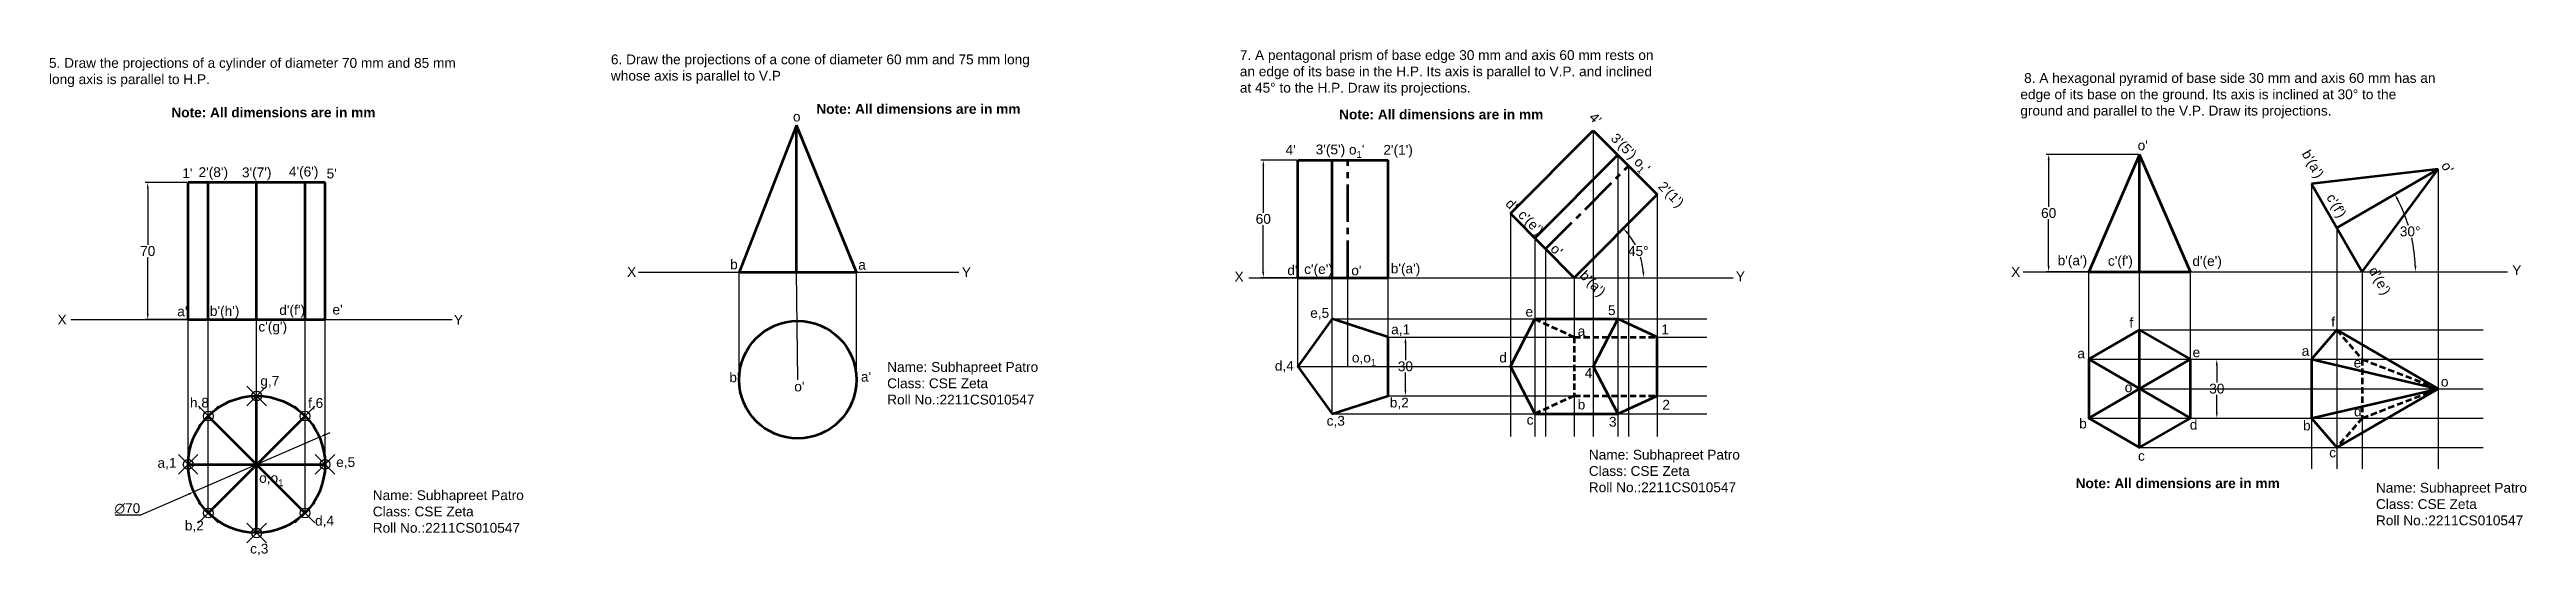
# Model space of a CAD drawing. Header units: millimetres. Extents: x 44 to 5246, y -101 to 201.
# Drawn here: x 1733 to 2999, y -58 to 201 of the extents above; entities that cross this region are included whole.
import ezdxf

# ---------------------------------------------------------------- set-up
doc = ezdxf.new("R2010")
doc.units = ezdxf.units.MM
doc.header["$PDMODE"] = 35
doc.header["$PDSIZE"] = 5
doc.linetypes.add('CENTER2', pattern=[28.575, 19.05, -3.175, 3.175, -3.175])
doc.linetypes.add('HIDDEN2', pattern=[4.7625, 3.175, -1.5875])
doc.styles.get("Standard").update_dxf_attribs({"font": 'arial.ttf'})
doc.dimstyles.new('ISO-25', dxfattribs={"dimtxt": 5, "dimasz": 3, "dimexe": 1.25, "dimexo": 0.625, "dimtad": 1, "dimtih": 1, "dimtoh": 1, "dimdec": 0, "dimtxsty": 'Standard', "dimcen": 2.5, "dimadec": 0, "dimazin": 0, "dimtfac": 1, "dimtdec": 0, "dimtmove": 0, "dimatfit": 3, "dimfxl": 1, "dimarcsym": 0})

msp = doc.modelspace()

# ---------------------------------------------------------------- texts
at = {"linetype": 'HIDDEN2', "char_height": 5, "attachment_point": 1}
for s, width, insert in [('5. Draw the projections of a cylinder of diameter 70 mm and 85 mm \\Plong axis is parallel to H.P.', 336.981, (1732.3, 196.5)), ('o', 5.067, (2112.8, 169.1)), ('b', 16.973, (2080.7, 93.6)), ('   a', 9.827, (2140.4, 93.4)), ("a'", 4.005, (1797.9, 69.6)), ("e'", 4.463, (1877.3, 70.5)), ('e', 2.181, (2487.5, 69.4)), ('5', 6.696, (2529.7, 70.2)), ('f', 2.181, (2796.4, 63.8)), ('f', 2.181, (2899.6, 64.2)), ('a', 5.24, (2514.2, 59.5)), ('1', 7.137, (2557, 60.4)), ('d', 2.315, (2474.1, 46)), ('4', 3.275, (2517.8, 38.1)), ('a', 5.24, (2769.8, 48.1)), ('e', 2.181, (2828.7, 48.7)), ('a', 5.24, (2884.5, 49.4)), ('e', 2.181, (2911.1, 43.4)), ("b'", 5.903, (2080.3, 35.9)), ("o'", 8.132, (2113.5, 31.2)), ("a'", 4.005, (2147.6, 36.2)), ('c', 4.694, (2488.1, 14.2)), ('b', 4.764, (2514.2, 22)), ('3', 5.605, (2530.2, 13.2)), ('2', 4.525, (2557.5, 21.9)), ('d', 2.315, (2911.3, 18.5)), ('b', 4.764, (2770.7, 12.3)), ('d', 2.315, (2827.3, 11.7)), ('b', 4.764, (2885.2, 11.3)), ('c', 4.694, (2800.8, -4.2)), ('c', 4.694, (2898.6, -2.5))]:
    msp.add_mtext_dynamic_manual_height_columns(s, width=width, gutter_width=25, heights=[0], dxfattribs=dict(at, insert=insert))
at = {"char_height": 5, "attachment_point": 1}
for s, width, insert in [('6. Draw the projections of a cone of diameter 60 mm and 75 mm long \\Pwhose axis is parallel to V.P', 256.897, (2019.7, 198.3)), ('7. A pentagonal prism of base edge 30 mm and axis 60 mm rests on \\Pan edge of its base in the H.P. Its axis is parallel to V.P. and inclined \\Pat 45° to the H.P. Draw its projections.', 280.698, (2341.4, 200.5)), (' 8. A hexagonal pyramid of base side 30 mm and axis 60 mm has an \\Pedge of its base on the ground. Its axis is inclined at 30° to the \\Pground and parallel to the V.P. Draw its projections.', 229.178, (2740.6, 188.8)), ('{\\fArial|b1|i0|c0|p34;Note: All dimensions are in mm}', 111.63, (1794.9, 171.2)), ('{\\fArial|b1|i0|c0|p34;Note: All dimensions are in mm}', 120.07, (2124.8, 173)), ('{\\fArial|b1|i0|c0|p34;Note: All dimensions are in mm}', 115.406, (2392.2, 170.2)), ("o'", 7.896, (2800.6, 154.4)), ("1'", 4.775, (1800.5, 140.2)), ("2'(8')", 5.071, (1808.8, 140.7)), ("3'(7') ", 14.94, (1831, 140.6)), ("4'(6')", 8.929, (1855, 141)), ("5'", 3.963, (1874.3, 140)), ('X', 4.744, (2028, 89.7)), ('Y', 11.003, (2199.2, 89.6)), ('X', 4.744, (2735.9, 89.7)), ("c'(f')", 12.687, (2785.4, 95.4)), ("d'(e')", 1.486, (2828.6, 95.3)), ('Y', 11.003, (2992.2, 90.6)), ('X', 4.744, (2338.7, 87.3)), ('Y', 11.003, (2595.1, 87.5)), ('X', 4.744, (1736.7, 65.4)), ("b'(h')", 15.506, (1814.6, 69.8)), ("d'(f')", 11.108, (1850.1, 70.3)), ('Y', 11.003, (1939.4, 65.3)), ('e,5', 9.394, (2377.4, 68.8)), ("c'(g')", 10.377, (1839.4, 61.8)), ('a,1', 10.59, (2418.8, 60.4)), ('Name: Subhapreet Patro\\PClass: CSE Zeta\\PRoll No.:2211CS010547', 77.414, (2161, 41.2)), ('d,4', 15.161, (2359.3, 41.8)), ('\\A1;o,o{\\H0.7x;\\S^ 1;}', 15.72, (2398.7, 46)), ('g,7', 11.764, (1840.4, 34.1)), ('o', 8.043, (2794, 30.8)), ('o', 8.043, (2955.7, 33.7)), ('h,8', 8.742, (1804.4, 23)), ('f,6', 13.095, (1864.8, 22.8)), ('c,3', 17.08, (2385.8, 13.7)), ('b,2', 11.515, (2418.1, 23)), ('a,1', 10.59, (1787.8, -7.8)), ('e,5', 9.394, (1879.2, -7.4)), ('Name: Subhapreet Patro\\PClass: CSE Zeta\\PRoll No.:2211CS010547', 78.107, (2519.9, -3.6)), ('\\A1;o,o{\\H0.7x;\\S^ 1;}', 15.72, (1839.8, -15.5)), ('Name: Subhapreet Patro\\PClass: CSE Zeta\\PRoll No.:2211CS010547', 78.351, (1897.9, -24.3)), ('{\\fArial|b1|i0|c0|p34;Note: All dimensions are in mm}', 119.754, (2768.9, -18.2)), ('Name: Subhapreet Patro\\PClass: CSE Zeta\\PRoll No.:2211CS010547', 77.979, (2922.5, -20.5)), ('d,4', 15.161, (1868.4, -37.3)), ('b,2', 11.515, (1801.8, -39.8)), ('c,3', 17.08, (1835.2, -51.6))]:
    msp.add_mtext_dynamic_manual_height_columns(s, width=width, gutter_width=25, heights=[0], dxfattribs=dict(at, insert=insert))
at = {"linetype": 'CENTER2', "char_height": 5, "attachment_point": 1}
for s, width, insert, rotation in [("4'", 6.291, (2523.2, 169.3), 315), ("3'(5')", 9.354, (2534.3, 158.6), 315), ("\\A1;o{\\H0.7x;\\S^ 1;}'", 9.459, (2546.2, 146.5), 315), ("b'(a')", 14.122, (2888.7, 150.2), 300), ("2'(1')", 10.033, (2558.5, 134), 315), ("d'", 2.929, (2480.4, 125.2), 315), ("c'(e')", 7.393, (2486.9, 119.5), 315), ("o'", 9.885, (2503.4, 102.1), 315), ("b'(a')", 14.122, (2518.4, 88.5), 315)]:
    msp.add_mtext_dynamic_manual_height_columns(s, width=width, gutter_width=25, heights=[0], dxfattribs=dict(at, insert=insert, rotation=rotation))
for s, width, insert in [("4'", 6.291, (2364.8, 152.1)), ("3'(5')", 9.354, (2380.2, 152.3)), ("\\A1;o{\\H0.7x;\\S^ 1;}'", 9.459, (2397.2, 152.2)), ("2'(1')", 10.033, (2414.8, 152.1)), ("d'", 2.929, (2365.7, 90.6)), ("c'(e')", 7.393, (2374.3, 91.2)), ("o'", 9.885, (2398.4, 90.5)), ("b'(a')", 14.122, (2418.6, 91.5)), ("b'(a')", 14.122, (2759.7, 95.6))]:
    msp.add_mtext_dynamic_manual_height_columns(s, width=width, gutter_width=25, heights=[0], dxfattribs=dict(at, insert=insert))
at = {"char_height": 5, "attachment_point": 1, "rotation": 300}
for s, width, insert in [("o'", 7.896, (2960, 144.2)), ("c'(f')", 12.687, (2901.3, 127.9)), ("d'(e')", 1.486, (2922.9, 90.5))]:
    msp.add_mtext_dynamic_manual_height_columns(s, width=width, gutter_width=25, heights=[0], dxfattribs=dict(at, insert=insert))

# ---------------------------------------------------------------- blocks, each defined once
blk = doc.blocks.new('*D14')
at = {"color": 0, "lineweight": -2, "transparency": 16777216}
for p, q in [((1870.6, 2.8), (1806.4, -25.1)), ((1873.4, 4), (1876.1, 5.2)), ((1766.1, -36.9), (1779.3, -36.9)), ((1779.3, -36.9), (1803.7, -26.3))]:
    blk.add_line(p, q, dxfattribs=at)
at = {"color": 0, "transparency": 16777216}
for points in [[(1873.2, 4.5), (1873.5, 3.6), (1870.6, 2.8)], [(1803.5, -25.8), (1803.9, -26.8), (1806.4, -25.1)]]:
    blk.add_solid(points, dxfattribs=at)
at = {"layer": 'Defpoints', "color": 0, "transparency": 16777216}
for p in [(1870.6, 2.8), (1806.4, -25.1)]:
    blk.add_point(p, dxfattribs=at)
at = {"color": 0, "transparency": 16777216, "insert": (1772.4, -33.6), "char_height": 5, "attachment_point": 5}
blk.add_mtext('∅70', dxfattribs=at)
blk = doc.blocks.new('*D15')
at = {"color": 0, "lineweight": -2, "transparency": 16777216}
for p, q in [((1802.9, 132.9), (1781.5, 132.9)), ((1782.8, 129.9), (1782.8, 101.1)), ((1782.8, 65.9), (1782.8, 94.7)), ((1802.9, 62.9), (1781.5, 62.9))]:
    blk.add_line(p, q, dxfattribs=at)
at = {"color": 0, "transparency": 16777216}
for points in [[(1782.3, 129.9), (1783.3, 129.9), (1782.8, 132.9)], [(1782.3, 65.9), (1783.3, 65.9), (1782.8, 62.9)]]:
    blk.add_solid(points, dxfattribs=at)
at = {"layer": 'Defpoints', "color": 0, "transparency": 16777216}
for p in [(1782.8, 132.9), (1803.5, 132.9), (1803.5, 62.9)]:
    blk.add_point(p, dxfattribs=at)
at = {"color": 0, "transparency": 16777216, "insert": (1782.8, 97.9), "char_height": 5, "attachment_point": 5}
blk.add_mtext('70', dxfattribs=at)
blk = doc.blocks.new('*D16')
at = {"color": 0, "lineweight": -2, "transparency": 16777216}
for p, q in [((2370.5, 144.3), (2352.2, 144.3)), ((2353.4, 141.3), (2353.4, 117.5)), ((2353.4, 87.3), (2353.4, 111.2)), ((2370.5, 84.3), (2352.2, 84.3))]:
    blk.add_line(p, q, dxfattribs=at)
at = {"color": 0, "transparency": 16777216}
for points in [[(2352.9, 141.3), (2353.9, 141.3), (2353.4, 144.3)], [(2352.9, 87.3), (2353.9, 87.3), (2353.4, 84.3)]]:
    blk.add_solid(points, dxfattribs=at)
at = {"layer": 'Defpoints', "color": 0, "transparency": 16777216}
for p in [(2371.1, 144.3), (2353.4, 84.3), (2371.1, 84.3)]:
    blk.add_point(p, dxfattribs=at)
at = {"color": 0, "transparency": 16777216, "insert": (2353.4, 114.3), "char_height": 5, "attachment_point": 5}
blk.add_mtext('60', dxfattribs=at)
blk = doc.blocks.new('*D17')
at = {"color": 0, "lineweight": -2, "transparency": 16777216}
for p, q in [((2417.9, 54), (2427.3, 54)), ((2426.1, 51), (2426.1, 42.2)), ((2426.1, 27), (2426.1, 35.8)), ((2417.9, 24), (2427.3, 24))]:
    blk.add_line(p, q, dxfattribs=at)
at = {"color": 0, "transparency": 16777216}
for points in [[(2425.6, 51), (2426.6, 51), (2426.1, 54)], [(2425.6, 27), (2426.6, 27), (2426.1, 24)]]:
    blk.add_solid(points, dxfattribs=at)
at = {"layer": 'Defpoints', "color": 0, "transparency": 16777216}
for p in [(2417.3, 54), (2417.2, 24), (2426.1, 24)]:
    blk.add_point(p, dxfattribs=at)
at = {"color": 0, "transparency": 16777216, "insert": (2426.1, 39), "char_height": 5, "attachment_point": 5}
blk.add_mtext('30', dxfattribs=at)
blk = doc.blocks.new('*D18')
at = {"color": 0, "lineweight": -2, "transparency": 16777216}
for start, end in [(28.1628, 40.1531), (4.8469, 17.0609)]:
    blk.add_arc((2512.4, 84.3), 35.5, start, end, dxfattribs=at)
at = {"color": 0, "transparency": 16777216}
for points in [[(2539.2, 106.9), (2539.9, 107.6), (2537.5, 109.4)], [(2548.3, 87.4), (2547.3, 87.3), (2547.9, 84.3)]]:
    blk.add_solid(points, dxfattribs=at)
at = {"layer": 'Defpoints', "color": 0, "transparency": 16777216}
for p in [(2554.8, 126.8), (2546.7, 93.5), (2346, 84.3), (2512.4, 84.3), (2593.8, 84.3)]:
    blk.add_point(p, dxfattribs=at)
at = {"color": 0, "transparency": 16777216, "insert": (2545.2, 97.9), "char_height": 5, "attachment_point": 5}
blk.add_mtext('45°', dxfattribs=at)
blk = doc.blocks.new('*D19')
at = {"color": 0, "lineweight": -2, "transparency": 16777216}
for start, end in [(17.3944, 27.8305), (2.1695, 12.6322)]:
    blk.add_arc((2863.5, 87.3), 79.2, start, end, dxfattribs=at)
at = {"color": 0, "transparency": 16777216}
for points in [[(2933.1, 124.1), (2934, 124.6), (2932.1, 127)], [(2943.2, 90.4), (2942.2, 90.3), (2942.7, 87.3)]]:
    blk.add_solid(points, dxfattribs=at)
at = {"layer": 'Defpoints', "color": 0, "transparency": 16777216}
for p in [(2954.4, 139.8), (2902.5, 109.8), (2941.5, 101.1), (2742, 87.3), (2989.8, 87.3)]:
    blk.add_point(p, dxfattribs=at)
at = {"color": 0, "transparency": 16777216, "insert": (2940, 107.9), "char_height": 5, "attachment_point": 5}
blk.add_mtext('30°', dxfattribs=at)
blk = doc.blocks.new('*D20')
at = {"color": 0, "lineweight": -2, "transparency": 16777216}
for p, q in [((2801, 147.3), (2753.9, 147.3)), ((2755.1, 144.3), (2755.1, 120.5)), ((2755.1, 90.3), (2755.1, 114.2)), ((2801, 87.3), (2753.9, 87.3))]:
    blk.add_line(p, q, dxfattribs=at)
at = {"color": 0, "transparency": 16777216}
for points in [[(2754.6, 144.3), (2755.6, 144.3), (2755.1, 147.3)], [(2754.6, 90.3), (2755.6, 90.3), (2755.1, 87.3)]]:
    blk.add_solid(points, dxfattribs=at)
at = {"layer": 'Defpoints', "color": 0, "transparency": 16777216}
for p in [(2755.1, 147.3), (2801.6, 147.3), (2801.6, 87.3)]:
    blk.add_point(p, dxfattribs=at)
at = {"color": 0, "transparency": 16777216, "insert": (2755.1, 117.3), "char_height": 5, "attachment_point": 5}
blk.add_mtext('60', dxfattribs=at)
blk = doc.blocks.new('*D21')
at = {"color": 0, "lineweight": -2, "transparency": 16777216}
for p, q in [((2828.2, 42.6), (2842.3, 42.6)), ((2841.1, 39.6), (2841.1, 30.8)), ((2841.1, 15.6), (2841.1, 24.4)), ((2828.2, 12.6), (2842.3, 12.6))]:
    blk.add_line(p, q, dxfattribs=at)
at = {"color": 0, "transparency": 16777216}
for points in [[(2840.6, 39.6), (2841.6, 39.6), (2841.1, 42.6)], [(2840.6, 15.6), (2841.6, 15.6), (2841.1, 12.6)]]:
    blk.add_solid(points, dxfattribs=at)
at = {"layer": 'Defpoints', "color": 0, "transparency": 16777216}
for p in [(2827.6, 42.6), (2827.6, 12.6), (2841.1, 12.6)]:
    blk.add_point(p, dxfattribs=at)
at = {"color": 0, "transparency": 16777216, "insert": (2841.1, 27.6), "char_height": 5, "attachment_point": 5}
blk.add_mtext('30', dxfattribs=at)

# ---------------------------------------------------------------- dimensions: what is measured, and where the dimension line sits
for p1, p2, distance, picture, middle in [((2371.1, 144.3), (2371.1, 84.3), -17.7, '*D16', (2353.4, 114.3)), ((2801.6, 87.3), (2801.6, 147.3), 46.4, '*D20', (2755.1, 117.3)), ((1803.5, 62.9), (1803.5, 132.9), 20.7, '*D15', (1782.8, 97.9)), ((2417.3, 54), (2417.2, 24), 8.8, '*D17', (2426.1, 39)), ((2827.6, 42.6), (2827.6, 12.6), 13.5, '*D21', (2841.1, 27.6))]:
    dim = msp.add_aligned_dim(p1=p1, p2=p2, distance=distance, dimstyle='ISO-25')
    dim.commit()
    dim.dimension.update_dxf_attribs({"geometry": picture, "text_midpoint": middle})
for base, line1, line2, picture, middle in [((2941.5, 101.1), ((2742, 87.3), (2989.8, 87.3)), ((2902.5, 109.8), (2954.4, 139.8)), '*D19', (2940, 107.9)), ((2546.7, 93.5), ((2512.4, 84.3), (2554.8, 126.8)), ((2346, 84.3), (2593.8, 84.3)), '*D18', (2545.2, 97.9))]:
    dim = msp.add_angular_dim_2l(base=base, line1=line1, line2=line2, dimstyle='ISO-25')
    dim.commit()
    dim.dimension.update_dxf_attribs({"geometry": picture, "text_midpoint": middle})
dim = msp.add_diameter_dim_2p(p1=(1870.6, 2.8), p2=(1806.4, -25.1), dimstyle='ISO-25')
dim.commit()
dim.dimension.update_dxf_attribs({"geometry": '*D14', "text_midpoint": (1772.4, -36.9), "dimtype": 163})

# ---------------------------------------------------------------- linework, layer by layer
at = {"lineweight": 53}
for p, q in [((2114.7, 162.2), (2085.3, 87.2)), ((2114.7, 87.2), (2114.7, 162.2)), ((2145.3, 87.2), (2114.7, 162.2)), ((2479.8, 117), (2522.2, 159.4)), ((2522.2, 159.4), (2554.8, 126.8)), ((2371.1, 84.3), (2371.1, 144.3)), ((2371.1, 144.3), (2417.3, 144.3)), ((2388.7, 84.3), (2388.7, 144.3)), ((2417.3, 84.3), (2417.3, 144.3)), ((2492.2, 104.5), (2534.7, 147)), ((2801.6, 147.3), (2775.6, 87.3)), ((2801.6, 87.3), (2801.6, 147.3)), ((2827.6, 87.3), (2801.6, 147.3)), ((2954.4, 139.8), (2889.5, 132.3)), ((2902.5, 109.8), (2954.4, 139.8)), ((2915.5, 87.3), (2954.4, 139.8)), ((1803.5, 62.9), (1803.5, 132.9)), ((1873.5, 132.9), (1803.5, 132.9)), ((1813.8, 62.9), (1813.8, 132.9)), ((1838.5, 62.9), (1838.5, 132.9)), ((1863.3, 62.9), (1863.3, 132.9)), ((1873.5, 62.9), (1873.5, 132.9)), ((2512.4, 84.3), (2554.8, 126.8)), ((2889.5, 132.3), (2915.5, 87.3)), ((2479.8, 117), (2512.4, 84.3)), ((2085.3, 87.2), (2145.3, 87.2)), ((2371.1, 84.3), (2417.3, 84.3)), ((2775.6, 87.3), (2827.6, 87.3)), ((1803.5, 62.9), (1873.5, 62.9)), ((2479.8, 39), (2492.2, 63.2)), ((2492.2, 63.2), (2534.7, 63.2)), ((2801.6, -2.4), (2801.6, 57.6)), ((2479.8, 39), (2492.2, 14.7)), ((2775.6, 42.6), (2827.6, 12.6)), ((2775.6, 12.6), (2827.6, 42.6)), ((1813.8, 13.6), (1863.3, -35.9)), ((1813.8, -35.9), (1863.3, 13.6)), ((1838.5, -46.1), (1838.5, 23.9)), ((2492.2, 14.7), (2534.7, 14.7)), ((1803.5, -11.1), (1873.5, -11.1))]:
    msp.add_line(p, q, dxfattribs=at)
for p, q in [((2522.2, 159.4), (2522.2, 3.2)), ((2534.7, 147), (2534.7, 3.2)), ((2540.2, 141.4), (2540.2, 3.2)), ((2954.4, 139.8), (2954.4, -13.3)), ((2554.8, 126.8), (2554.8, 3.2)), ((2889.5, 132.3), (2889.5, -13.3)), ((2479.8, 117), (2479.8, 3.2)), ((2492.2, 104.5), (2492.2, 3.2)), ((2902.5, 109.8), (2902.5, -13.3)), ((2497.8, 99), (2497.8, 3.2)), ((2033.9, 87.2), (2197.7, 87.2)), ((2085.3, 32.2), (2085.3, 87.2)), ((2115.3, 32.2), (2114.7, 87.2)), ((2145.3, 32.2), (2145.3, 87.2)), ((2346, 84.3), (2593.8, 84.3)), ((2371.1, 39), (2371.1, 84.3)), ((2388.7, 14.7), (2388.7, 84.3)), ((2396.6, 39), (2396.6, 84.3)), ((2417.3, 54), (2417.3, 84.3)), ((2512.4, 84.3), (2512.4, 54)), ((2742, 87.3), (2989.8, 87.3)), ((2775.6, 42.6), (2775.6, 87.3)), ((2801.6, -2.4), (2801.6, 87.3)), ((2827.6, 42.6), (2827.6, 87.3)), ((2915.5, 87.3), (2915.5, 42.6)), ((1743.5, 62.9), (1938.5, 62.9)), ((1803.5, -11.1), (1803.5, 62.9)), ((1813.8, -35.9), (1813.8, 62.9)), ((1838.5, 23.9), (1838.5, 62.9)), ((1863.3, -35.9), (1863.3, 62.9)), ((1873.5, -11.1), (1873.5, 62.9)), ((2388.7, 63.2), (2580.3, 63.2)), ((2417.3, 54), (2512.4, 54)), ((2554.8, 54), (2580.3, 54)), ((2801.6, 57.6), (2977.4, 57.6)), ((2371.1, 39), (2580.3, 39)), ((2775.6, 42.6), (2977.4, 42.6)), ((2801.6, 27.6), (2977.4, 27.6)), ((2388.7, 14.7), (2580.3, 14.7)), ((2417.2, 24), (2512.4, 24)), ((2512.4, 24), (2512.4, 3.2)), ((2554.8, 24), (2580.3, 24)), ((2775.6, 12.6), (2977.4, 12.6)), ((2915.5, 12.6), (2915.5, -13.3)), ((2801.6, -2.4), (2977.4, -2.4))]:
    msp.add_line(p, q)
at = {"linetype": 'CENTER2', "lineweight": 53}
for p, q in [((2396.6, 84.3), (2396.6, 144.3)), ((2497.8, 99), (2540.2, 141.4))]:
    msp.add_line(p, q, dxfattribs=at)
at = {"linetype": 'HIDDEN2', "lineweight": 53}
for p, q in [((2492.2, 63.2), (2512.4, 54)), ((2512.4, 54), (2554.8, 54)), ((2512.4, 54), (2512.4, 24)), ((2512.4, 24), (2492.2, 14.7)), ((2512.4, 24), (2554.8, 24))]:
    msp.add_line(p, q, dxfattribs=at)
at = {"lineweight": 53}
for points in [[(2388.7, 14.7), (2417.2, 24), (2417.3, 54), (2388.7, 63.3), (2371.1, 39)], [(2801.6, 57.6), (2775.6, 42.6), (2775.6, 12.6), (2801.6, -2.4), (2827.6, 12.6), (2827.6, 42.6)]]:
    msp.add_lwpolyline(points, close=True, dxfattribs=at)
for points in [[(2534.7, 63.2), (2522.2, 39), (2534.7, 14.7), (2554.8, 24), (2554.8, 54), (2534.7, 63.2)], [(2902.5, 57.6), (2889.5, 42.6), (2889.5, 12.6), (2902.5, -2.4)], [(2902.5, 57.6), (2954.4, 27.6)], [(2889.5, 42.6), (2954.4, 27.6)], [(2889.5, 12.6), (2954.4, 27.6)], [(2902.5, -2.4), (2954.4, 27.6)]]:
    msp.add_lwpolyline(points, dxfattribs=at)
at = {"linetype": 'HIDDEN2', "lineweight": 53}
for points in [[(2902.5, 57.6), (2915.5, 42.6), (2915.5, 12.6), (2902.5, -2.4)], [(2915.5, 42.6), (2954.4, 27.6)], [(2915.5, 12.6), (2954.4, 27.6)]]:
    msp.add_lwpolyline(points, dxfattribs=at)
at = {"lineweight": 53}
for centre, radius in [((2115.3, 32.2), 30), ((1838.5, -11.1), 35)]:
    msp.add_circle(centre, radius, dxfattribs=at)
for p in [(1838.5, 23.9), (1813.8, 13.6), (1863.3, 13.6), (1803.5, -11.1), (1873.5, -11.1), (1813.8, -35.9), (1863.3, -35.9), (1838.5, -46.1)]:
    msp.add_point(p)

msp.set_redraw_order([(e.dxf.handle, doc.entitydb.next_handle()) for e in msp.query("TEXT MTEXT ATTDEF DIMENSION ARC_DIMENSION")])  # texts and dimensions are drawn at this point

doc.saveas('drawing.dxf')
